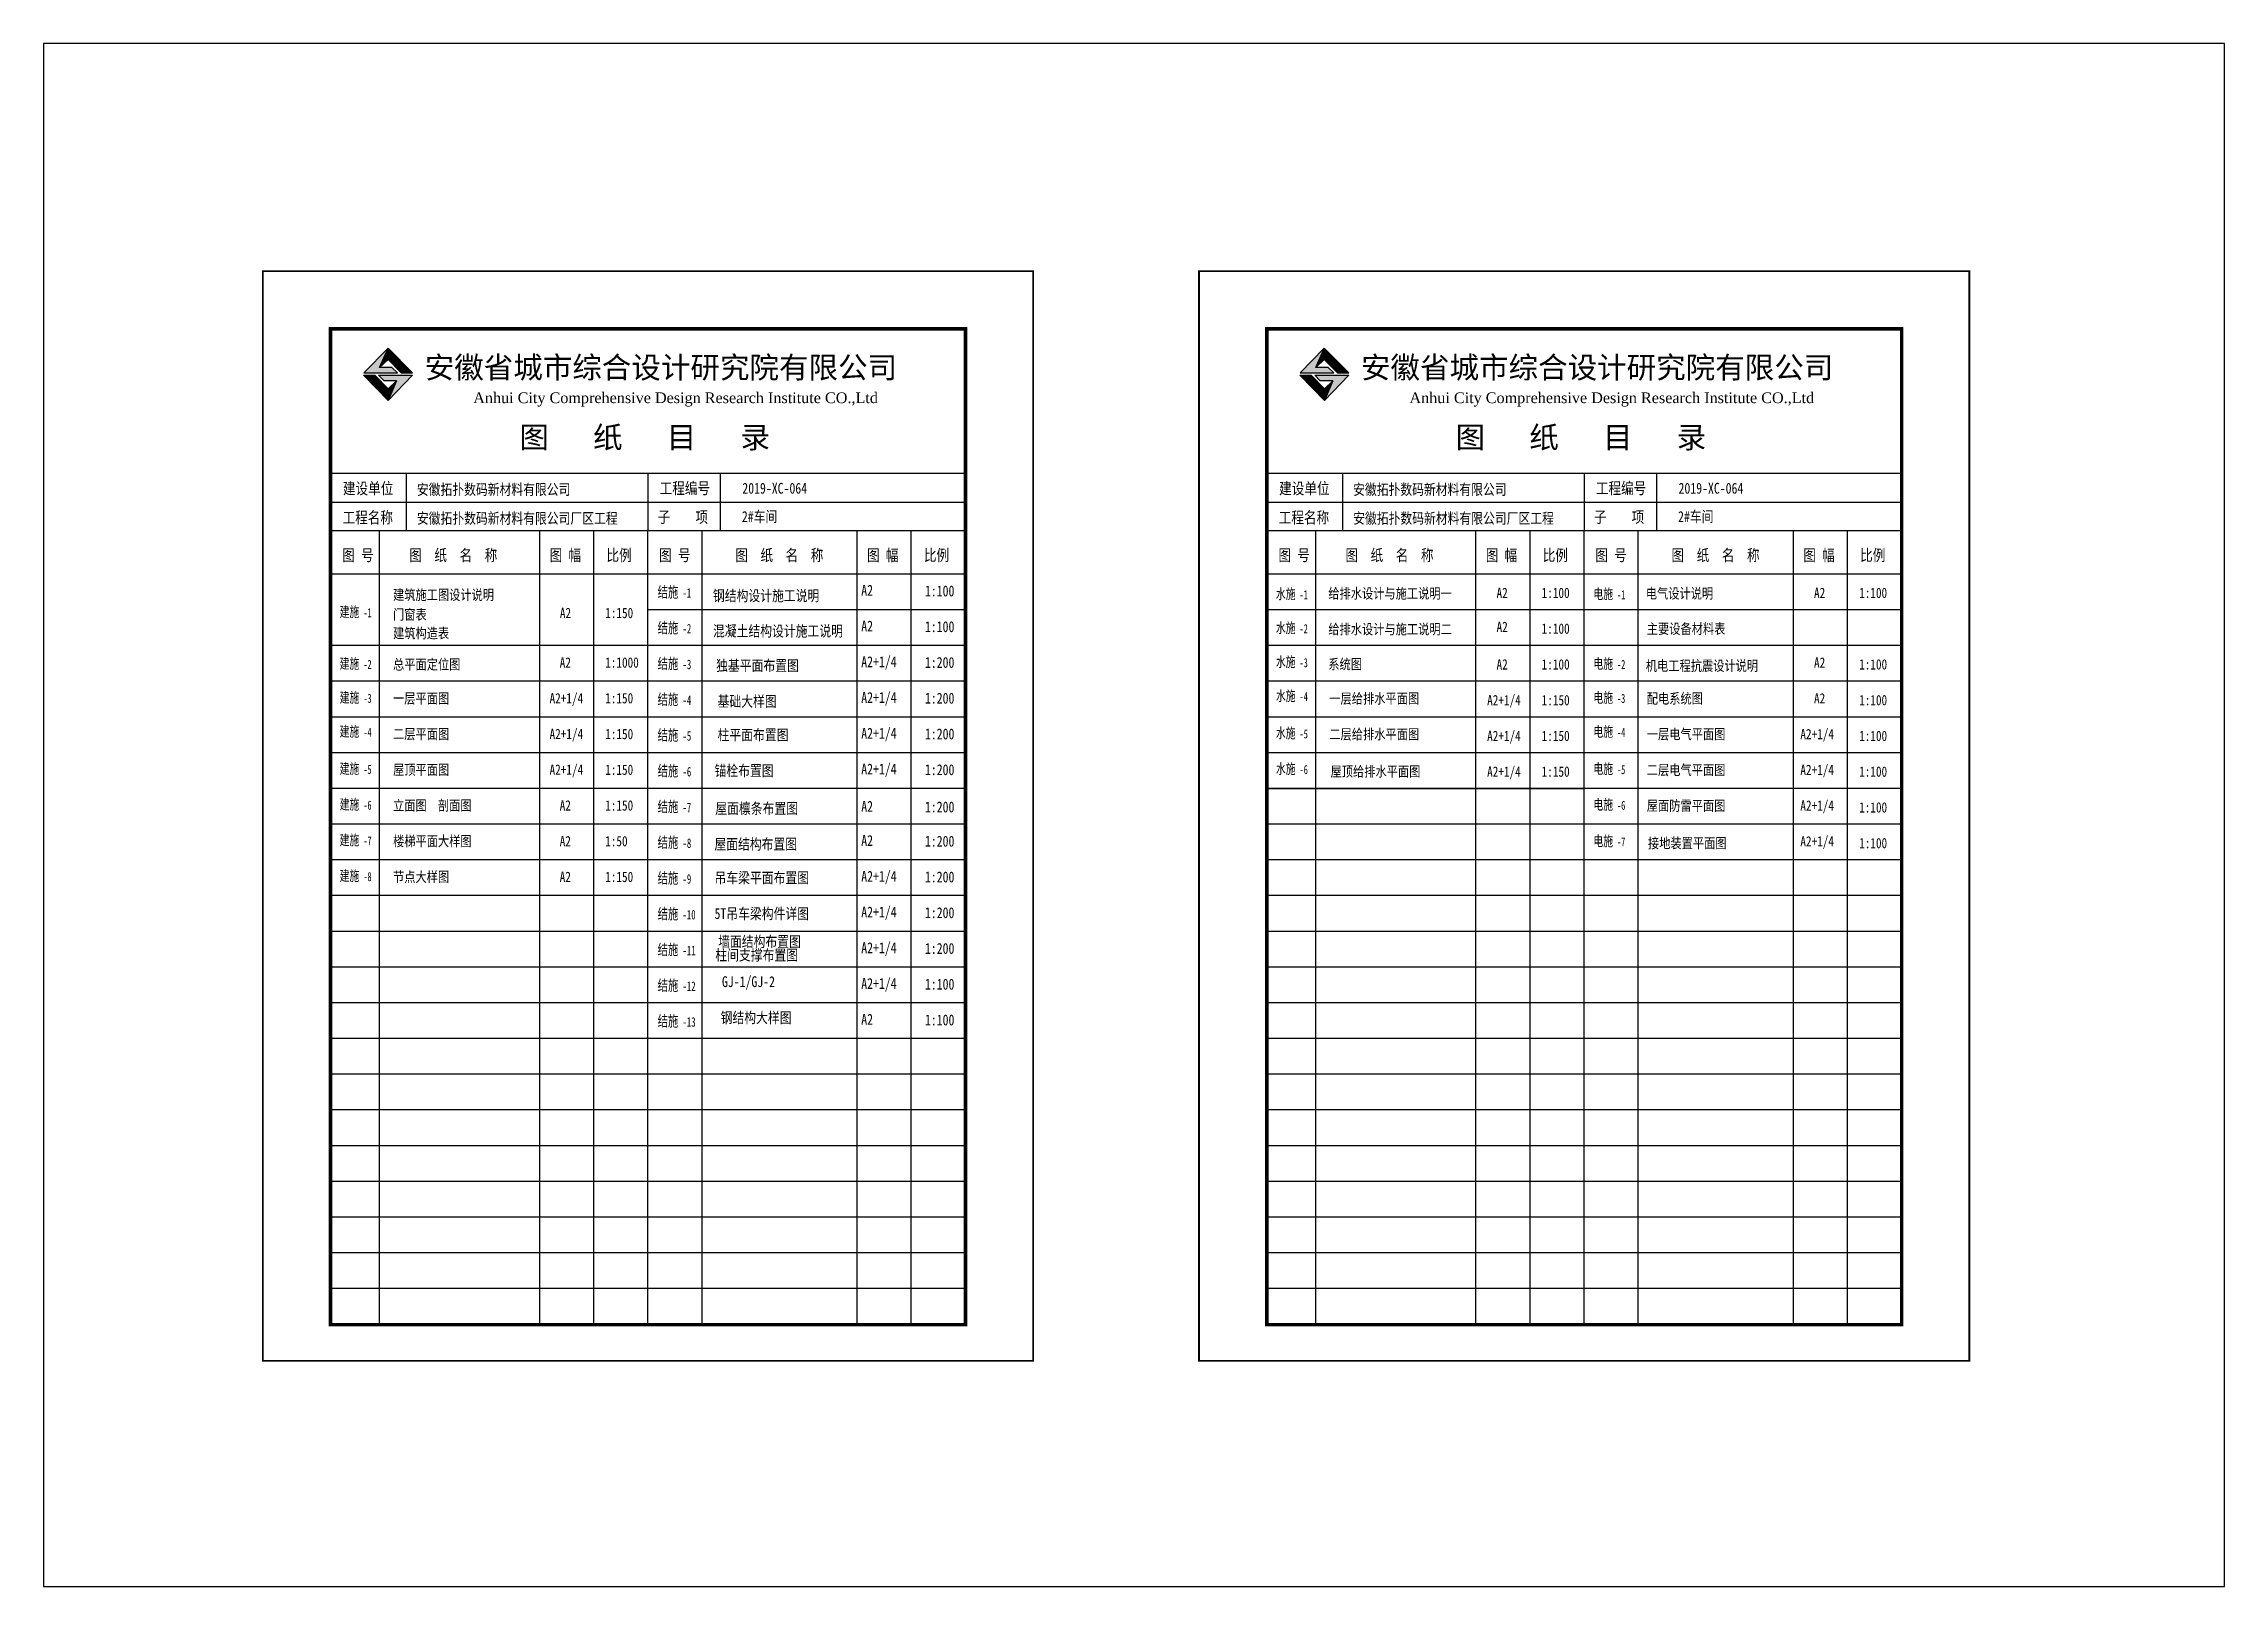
# Model space of a CAD drawing. Extents: x -518586 to 1253874, y -62343 to 661177.
# Drawn here: x 1096175 to 1185275, y 535307 to 598328 of the extents above; entities that cross this region are included whole.
import ezdxf

# ---------------------------------------------------------------- set-up
doc = ezdxf.new("R2010")
doc.units = 0
doc.header["$LTSCALE"] = 1000
doc.header["$MEASUREMENT"] = 0
for name, color, linetype in [('A_DE_DETAIL_3', 144, 'Continuous'), ('layer 1', 7, 'Continuous'), ('PUB_TEXT', 7, 'Continuous'), ('PUB_TITLE', 4, 'Continuous')]:
    doc.layers.add(name, color=color, linetype=linetype)
doc.styles.add('-宋体', font='SimSun.ttf', dxfattribs={"width": 0.8})
doc.styles.add('_HZDX', font='SimSun.ttf', dxfattribs={"width": 0.8})
doc.styles.add('_SIMPLEX9', font='SimSun.ttf', dxfattribs={"width": 0.675})
doc.styles.add('GHF', font='times.ttf')
doc.styles.add('宋体', font='SimSun.ttf', dxfattribs={"width": 0.8})
pattern_1 = [(0, (-2156939.323, 1899802.097), (5.62026914, 11.240538278), [0, -11.240538278])]
pattern_2 = [(0, (-2118687.786, 1899802.097), (5.62026914, 11.240538278), [0, -11.240538278])]

msp = doc.modelspace()

# ---------------------------------------------------------------- texts
at = {"layer": 'layer 1', "style": '_HZDX', "width": 0.8}
for s, height, p in [('安徽拓扑数码新材料有限公司', 442.18, (1111425, 579894)), ('2019-XC-064', 442.18, (1124722, 579945)), ('安徽拓扑数码新材料有限公司', 442.18, (1149676, 579894)), ('2019-XC-064', 442.18, (1162973, 579945)), ('安徽拓扑数码新材料有限公司厂区工程', 442.18, (1111426, 578717, -330)), ('2#车间', 442.2, (1124704, 578787)), ('安徽拓扑数码新材料有限公司厂区工程', 442.18, (1149678, 578717, -330)), ('2#车间', 442.2, (1162955, 578787))]:
    msp.add_text(s, height=height, dxfattribs=at).set_placement(p)
at = {"layer": 'PUB_TEXT', "color": 11}
for s, height, style, p in [('安徽省城市综合设计研究院有限公司', 884.35, '宋体', (1111745, 584659)), ('安徽省城市综合设计研究院有限公司', 884.35, '宋体', (1149997, 584659)), ('Anhui City Comprehensive Design Research Institute CO.,Ltd', 436.98, 'GHF', (1113728, 583643)), ('Anhui City Comprehensive Design Research Institute CO.,Ltd', 436.98, 'GHF', (1151980, 583643)), ('图   纸   目   录', 884.35, '宋体', (1115613, 581805)), ('图   纸   目   录', 884.35, '宋体', (1153864, 581805))]:
    msp.add_text(s, height=height, dxfattribs=dict(at, style=style)).set_placement(p)
at = {"layer": 'PUB_TEXT', "color": 11, "style": '-宋体', "width": 0.8}
for s, height, p in [('建设单位', 471.7, (1108404, 579922)), ('工程编号', 471.7, (1121344, 579930)), ('建设单位', 471.7, (1146656, 579922)), ('工程编号', 471.7, (1159595, 579930)), ('工程名称', 471.7, (1108389, 578733)), ('子    项', 471.7, (1121265, 578755)), ('工程名称', 471.7, (1146640, 578733)), ('子    项', 471.7, (1159516, 578755)), ('图 号', 471.7, (1108375, 577195)), ('   图  纸  名  称', 471.66, (1110342, 577195)), ('图 幅', 471.7, (1116847, 577195)), ('比例', 471.7, (1119172, 577195)), ('图 号', 471.7, (1121321, 577195)), ('   图  纸  名  称', 471.66, (1123665, 577195)), ('图 幅', 471.7, (1129817, 577195)), ('比例', 471.7, (1132143, 577195)), ('图 号', 471.7, (1146627, 577195)), ('   图  纸  名  称', 471.66, (1148594, 577195)), ('图 幅', 471.7, (1155098, 577195)), ('比例', 471.7, (1157424, 577195)), ('图 号', 471.7, (1159572, 577195)), ('   图  纸  名  称', 471.66, (1161916, 577195)), ('图 幅', 471.7, (1168069, 577195)), ('比例', 471.7, (1170394, 577195))]:
    msp.add_text(s, height=height, dxfattribs=at).set_placement(p)
at = {"layer": 'PUB_TEXT'}
for s, height, style, width, p in [('建筑施工图设计说明', 420.1, '_HZDX', 0.8, (1110452, 575603)), ('结施', 442.5, '宋体', 0.7, (1121262, 575704)), ('-1', 389.4, '_SIMPLEX9', 0.675, (1122278, 575695)), ('钢结构设计施工说明', 442.5, '_HZDX', 0.8, (1123522, 575556)), ('A2', 442.5, '_HZDX', 0.8, (1129581, 575777)), ('1:100', 442.5, '_HZDX', 0.8, (1132183, 575749)), ('水施', 420.4, '宋体', 0.7, (1146523, 575638)), ('-1', 370, '_SIMPLEX9', 0.675, (1147488, 575630)), ('给排水设计与施工说明一', 420.42, '_HZDX', 0.8, (1148664, 575659)), ('A2', 420.4, '_HZDX', 0.8, (1155538, 575682)), ('1:100', 420.4, '_HZDX', 0.8, (1157381, 575682)), ('建施', 420.1, '宋体', 0.7, (1108271, 574904)), ('-1', 369.7, '_SIMPLEX9', 0.675, (1109236, 574895)), ('门窗表', 420.1, '_HZDX', 0.8, (1110452, 574798)), ('A2', 420.1, '_HZDX', 0.8, (1117268, 574861)), ('1:150', 420.1, '_HZDX', 0.8, (1119120, 574861)), ('结施', 442.5, '宋体', 0.7, (1121262, 574243)), ('A2', 442.5, '_HZDX', 0.8, (1129581, 574316)), ('1:100', 442.5, '_HZDX', 0.8, (1132183, 574289)), ('水施', 420.4, '宋体', 0.7, (1146523, 574251)), ('A2', 420.4, '_HZDX', 0.8, (1155538, 574294)), ('建筑构造表', 420.1, '_HZDX', 0.8, (1110452, 574034)), ('-2', 389.4, '_SIMPLEX9', 0.675, (1122278, 574234)), ('混凝土结构设计施工说明', 442.55, '_HZDX', 0.8, (1123523, 574112)), ('-2', 370, '_SIMPLEX9', 0.675, (1147488, 574243)), ('给排水设计与施工说明二', 420.42, '_HZDX', 0.8, (1148664, 574199)), ('1:100', 420.4, '_HZDX', 0.8, (1157381, 574221)), ('建施', 420.1, '宋体', 0.7, (1108271, 572794)), ('-2', 369.7, '_SIMPLEX9', 0.675, (1109236, 572786)), ('总平面定位图', 420.1, '_HZDX', 0.8, (1110452, 572758)), ('A2', 420.1, '_HZDX', 0.8, (1117261, 572837)), ('1:1000', 420.1, '_HZDX', 0.8, (1119120, 572837)), ('结施', 442.5, '宋体', 0.7, (1121262, 572783)), ('-3', 389.4, '_SIMPLEX9', 0.675, (1122278, 572774)), ('独基平面布置图', 442.5, '_HZDX', 0.8, (1123652, 572702)), ('A2+1/4', 442.5, '_HZDX', 0.8, (1129581, 572856)), ('1:200', 442.5, '_HZDX', 0.8, (1132183, 572828)), ('水施', 420.4, '宋体', 0.7, (1146523, 572864)), ('-3', 370, '_SIMPLEX9', 0.675, (1147488, 572855)), ('系统图', 420.4, '_HZDX', 0.8, (1148664, 572768)), ('A2', 420.4, '_HZDX', 0.8, (1155538, 572761)), ('1:100', 420.4, '_HZDX', 0.8, (1157381, 572761)), ('建施', 420.1, '宋体', 0.7, (1108271, 571408)), ('-3', 369.7, '_SIMPLEX9', 0.675, (1109236, 571399)), ('一层平面图', 420.1, '_HZDX', 0.8, (1110452, 571371)), ('A2+1/4', 420.1, '_HZDX', 0.8, (1116847, 571378)), ('1:150', 420.1, '_HZDX', 0.8, (1119120, 571378)), ('结施', 442.5, '宋体', 0.7, (1121262, 571322)), ('-4', 389.4, '_SIMPLEX9', 0.675, (1122278, 571314)), ('基础大样图', 442.5, '_HZDX', 0.8, (1123711, 571241)), ('A2+1/4', 442.5, '_HZDX', 0.8, (1129581, 571395)), ('1:200', 442.5, '_HZDX', 0.8, (1132183, 571368)), ('水施', 420.4, '宋体', 0.7, (1146523, 571476)), ('-4', 370, '_SIMPLEX9', 0.675, (1147488, 571468)), ('一层给排水平面图', 420.4, '_HZDX', 0.8, (1148705, 571367)), ('A2+1/4', 420.4, '_HZDX', 0.8, (1155154, 571300)), ('1:150', 420.4, '_HZDX', 0.8, (1157381, 571300)), ('建施', 420.1, '宋体', 0.7, (1108271, 570021)), ('-4', 369.7, '_SIMPLEX9', 0.675, (1109236, 570013)), ('二层平面图', 420.1, '_HZDX', 0.8, (1110452, 569918)), ('A2+1/4', 420.1, '_HZDX', 0.8, (1116847, 569919)), ('1:150', 420.1, '_HZDX', 0.8, (1119120, 569916)), ('结施', 442.5, '宋体', 0.7, (1121262, 569862)), ('柱平面布置图', 442.5, '_HZDX', 0.8, (1123711, 569870)), ('A2+1/4', 442.5, '_HZDX', 0.8, (1129581, 569935)), ('1:200', 442.5, '_HZDX', 0.8, (1132183, 569908)), ('水施', 420.4, '宋体', 0.7, (1146523, 569956)), ('-5', 370, '_SIMPLEX9', 0.675, (1147488, 569948)), ('二层给排水平面图', 420.4, '_HZDX', 0.8, (1148705, 569907)), ('A2+1/4', 420.4, '_HZDX', 0.8, (1155154, 569840)), ('1:150', 420.4, '_HZDX', 0.8, (1157381, 569840)), ('-5', 389.4, '_SIMPLEX9', 0.675, (1122278, 569853)), ('建施', 420.1, '宋体', 0.7, (1108271, 568503)), ('-5', 369.7, '_SIMPLEX9', 0.675, (1109236, 568495)), ('屋顶平面图', 420.1, '_HZDX', 0.8, (1110452, 568459)), ('A2+1/4', 420.1, '_HZDX', 0.8, (1116847, 568460)), ('1:150', 420.1, '_HZDX', 0.8, (1119120, 568457)), ('结施', 442.5, '宋体', 0.7, (1121262, 568402)), ('-6', 389.4, '_SIMPLEX9', 0.675, (1122278, 568393)), ('锚栓布置图', 442.5, '_HZDX', 0.8, (1123586, 568411)), ('A2+1/4', 442.5, '_HZDX', 0.8, (1129581, 568475)), ('1:200', 442.5, '_HZDX', 0.8, (1132183, 568447)), ('水施', 420.4, '宋体', 0.7, (1146523, 568496)), ('-6', 370, '_SIMPLEX9', 0.675, (1147488, 568488)), ('屋顶给排水平面图', 420.4, '_HZDX', 0.8, (1148755, 568387, 0)), ('A2+1/4', 420.4, '_HZDX', 0.8, (1155154, 568380)), ('1:150', 420.4, '_HZDX', 0.8, (1157381, 568380)), ('建施', 420.1, '宋体', 0.7, (1108271, 567044)), ('-6', 369.7, '_SIMPLEX9', 0.675, (1109236, 567035)), ('立面图  剖面图', 420.1, '_HZDX', 0.8, (1110452, 567000)), ('A2', 420.1, '_HZDX', 0.8, (1117261, 567000)), ('1:150', 420.1, '_HZDX', 0.8, (1119120, 566998)), ('结施', 442.5, '宋体', 0.7, (1121262, 566941)), ('-7', 389.4, '_SIMPLEX9', 0.675, (1122278, 566932)), ('屋面檩条布置图', 442.5, '_HZDX', 0.8, (1123619, 566865)), ('A2', 442.5, '_HZDX', 0.8, (1129581, 566951)), ('1:200', 442.5, '_HZDX', 0.8, (1132183, 566924)), ('建施', 420.1, '宋体', 0.7, (1108271, 565585)), ('-7', 369.7, '_SIMPLEX9', 0.675, (1109236, 565576)), ('楼梯平面大样图', 420.1, '_HZDX', 0.8, (1110452, 565541)), ('A2', 420.1, '_HZDX', 0.8, (1117261, 565541)), ('1:50', 420.1, '_HZDX', 0.8, (1119120, 565538)), ('结施', 442.5, '宋体', 0.7, (1121262, 565481)), ('-8', 389.4, '_SIMPLEX9', 0.675, (1122278, 565472)), ('屋面结构布置图', 442.5, '_HZDX', 0.8, (1123581, 565405)), ('A2', 442.5, '_HZDX', 0.8, (1129581, 565554)), ('1:200', 442.5, '_HZDX', 0.8, (1132183, 565526)), ('建施', 420.1, '宋体', 0.7, (1108271, 564125)), ('-8', 369.7, '_SIMPLEX9', 0.675, (1109236, 564117)), ('节点大样图', 420.1, '_HZDX', 0.8, (1110452, 564082)), ('A2', 420.1, '_HZDX', 0.8, (1117261, 564082)), ('1:150', 420.1, '_HZDX', 0.8, (1119120, 564079)), ('结施', 442.5, '宋体', 0.7, (1121262, 564020)), ('-9', 389.4, '_SIMPLEX9', 0.675, (1122278, 564011)), ('吊车梁平面布置图', 442.5, '_HZDX', 0.8, (1123586, 564030)), ('A2+1/4', 442.5, '_HZDX', 0.8, (1129581, 564093)), ('1:200', 442.5, '_HZDX', 0.8, (1132183, 564066)), ('结施', 442.5, '宋体', 0.7, (1121262, 562560)), ('-10', 389.4, '_SIMPLEX9', 0.675, (1122278, 562551)), ('5T吊车梁构件详图', 442.5, '_HZDX', 0.8, (1123586, 562569)), ('A2+1/4', 442.5, '_HZDX', 0.8, (1129581, 562633)), ('1:200', 442.5, '_HZDX', 0.8, (1132183, 562605)), ('结施', 442.5, '宋体', 0.7, (1121262, 561099)), ('-11', 389.4, '_SIMPLEX9', 0.675, (1122278, 561091)), ('柱间支撑布置图', 442.5, '_HZDX', 0.8, (1123619, 560876)), ('墙面结构布置图', 442.5, '_HZDX', 0.8, (1123734, 561427)), ('A2+1/4', 442.5, '_HZDX', 0.8, (1129581, 561172)), ('1:200', 442.5, '_HZDX', 0.8, (1132183, 561145)), ('结施', 442.5, '宋体', 0.7, (1121262, 559639)), ('-12', 389.4, '_SIMPLEX9', 0.675, (1122278, 559630)), ('GJ-1/GJ-2', 442.5, '_HZDX', 0.8, (1123889, 559787)), ('A2+1/4', 442.5, '_HZDX', 0.8, (1129581, 559712)), ('1:100', 442.5, '_HZDX', 0.8, (1132183, 559685)), ('结施', 442.5, '宋体', 0.7, (1121262, 558179)), ('钢结构大样图', 442.5, '_HZDX', 0.8, (1123836, 558320)), ('A2', 442.5, '_HZDX', 0.8, (1129581, 558252)), ('1:100', 442.5, '_HZDX', 0.8, (1132183, 558224)), ('-13', 389.4, '_SIMPLEX9', 0.675, (1122278, 558170))]:
    msp.add_text(s, height=height, dxfattribs=dict(at, style=style, width=width)).set_placement(p)
at = {"layer": 'PUB_TEXT', "lineweight": -3}
for s, height, style, width, p in [('电施', 420.4, '宋体', 0.7, (1159494, 575638)), ('-1', 370, '_SIMPLEX9', 0.675, (1160459, 575630)), ('电气设计说明', 420.4, '_HZDX', 0.8, (1161635, 575659)), ('A2', 420.4, '_HZDX', 0.8, (1168508, 575682)), ('1:100', 420.4, '_HZDX', 0.8, (1170352, 575682)), ('主要设备材料表', 420.4, '_HZDX', 0.8, (1161676, 574215)), ('电施', 420.4, '宋体', 0.7, (1159494, 572791)), ('-2', 370, '_SIMPLEX9', 0.675, (1160459, 572782)), ('机电工程抗震设计说明', 420.4, '_HZDX', 0.8, (1161637, 572705)), ('A2', 420.4, '_HZDX', 0.8, (1168508, 572834)), ('1:100', 420.4, '_HZDX', 0.8, (1170352, 572761)), ('电施', 420.4, '宋体', 0.7, (1159494, 571403)), ('-3', 370, '_SIMPLEX9', 0.675, (1160459, 571395)), ('配电系统图', 420.4, '_HZDX', 0.8, (1161676, 571367)), ('A2', 420.4, '_HZDX', 0.8, (1168508, 571374)), ('1:100', 420.4, '_HZDX', 0.8, (1170352, 571300)), ('电施', 420.4, '宋体', 0.7, (1159494, 570016)), ('-4', 370, '_SIMPLEX9', 0.675, (1160459, 570007)), ('一层电气平面图', 420.4, '_HZDX', 0.8, (1161676, 569911)), ('A2+1/4', 420.4, '_HZDX', 0.8, (1167950, 569913)), ('1:100', 420.4, '_HZDX', 0.8, (1170352, 569840)), ('电施', 420.4, '宋体', 0.7, (1159494, 568496)), ('-5', 370, '_SIMPLEX9', 0.675, (1160459, 568488)), ('二层电气平面图', 420.4, '_HZDX', 0.8, (1161676, 568450)), ('A2+1/4', 420.4, '_HZDX', 0.8, (1167950, 568453)), ('1:100', 420.4, '_HZDX', 0.8, (1170352, 568380)), ('电施', 420.4, '宋体', 0.7, (1159494, 567036)), ('-6', 370, '_SIMPLEX9', 0.675, (1160459, 567027)), ('屋面防雷平面图', 420.4, '_HZDX', 0.8, (1161676, 566990)), ('A2+1/4', 420.4, '_HZDX', 0.8, (1167950, 566992)), ('1:100', 420.4, '_HZDX', 0.8, (1170352, 566919)), ('电施', 420.4, '宋体', 0.7, (1159494, 565543)), ('-7', 370, '_SIMPLEX9', 0.675, (1160459, 565534)), ('接地装置平面图', 420.4, '_HZDX', 0.8, (1161725, 565458, 0)), ('A2+1/4', 420.4, '_HZDX', 0.8, (1167950, 565532)), ('1:100', 420.4, '_HZDX', 0.8, (1170352, 565459))]:
    msp.add_text(s, height=height, dxfattribs=dict(at, style=style, width=width)).set_placement(p)

# ---------------------------------------------------------------- hatches: boundary and pattern name
for points in [[(1109905, 585102), (1110246, 585893), (1109262, 584882), (1110632, 584882), (1110404, 585102)], [(1148156, 585102), (1148497, 585893), (1147514, 584882), (1148883, 584882), (1148656, 585102)]]:
    msp.add_hatch(color=1).paths.add_polyline_path(points)
at = {"layer": 'A_DE_DETAIL_3'}
for color, points in [(41, [(1110783, 584878), (1111247, 584878), (1110246, 585893)]), (41, [(1149035, 584878), (1149498, 584878), (1148497, 585893)]), (41, [(1109706, 584780), (1109251, 584780), (1110259, 583756)]), (1, [(1109862, 584783), (1110086, 584549), (1110593, 584549), (1110259, 583756), (1111248, 584783)]), (41, [(1147957, 584780), (1147502, 584780), (1148511, 583756)]), (1, [(1148114, 584783), (1148338, 584549), (1148844, 584549), (1148511, 583756), (1149499, 584783)])]:
    msp.add_hatch(color=color, dxfattribs=at).paths.add_polyline_path(points)
at = {"layer": 'PUB_TEXT'}
h = msp.add_hatch(dxfattribs=at)
h.set_pattern_fill('松散材料', color=256, scale=5.994954, style=0)
h.set_pattern_definition(pattern_1)
h.paths.add_polyline_path([(1110246, 585428), (1110246, 585893), (1109905, 585102)])
h = msp.add_hatch(dxfattribs=at)
h.set_pattern_fill('松散材料', color=256, scale=5.994954, style=0)
h.set_pattern_definition(pattern_1)
h.paths.add_polyline_path([(1110783, 584878), (1110246, 585893), (1110246, 585428)])
h = msp.add_hatch(dxfattribs=at)
h.set_pattern_fill('松散材料', color=256, scale=5.994954, style=0)
h.set_pattern_definition(pattern_2)
h.paths.add_polyline_path([(1148497, 585428), (1148497, 585893), (1148156, 585102)])
h = msp.add_hatch(dxfattribs=at)
h.set_pattern_fill('松散材料', color=256, scale=5.994954, style=0)
h.set_pattern_definition(pattern_2)
h.paths.add_polyline_path([(1149035, 584878), (1148497, 585893), (1148497, 585428)])
h = msp.add_hatch(dxfattribs=at)
h.set_pattern_fill('松散材料', color=256, scale=5.994954, style=0)
h.set_pattern_definition(pattern_1)
h.paths.add_polyline_path([(1109706, 584780), (1110259, 583756), (1110259, 584228)])
h.paths.add_polyline_path([(1110259, 583756), (1110593, 584549), (1110259, 584228)])
h = msp.add_hatch(dxfattribs=at)
h.set_pattern_fill('松散材料', color=256, scale=5.994954, style=0)
h.set_pattern_definition(pattern_2)
h.paths.add_polyline_path([(1147957, 584780), (1148511, 583756), (1148511, 584228)])
h.paths.add_polyline_path([(1148511, 583756), (1148844, 584549), (1148511, 584228)])

# ---------------------------------------------------------------- linework, layer by layer
for p, q in [((1109905, 585102), (1110246, 585893)), ((1110246, 585893), (1110783, 584878)), ((1148156, 585102), (1148497, 585893)), ((1148497, 585893), (1149035, 584878)), ((1110259, 583756), (1109251, 584780)), ((1109251, 584780), (1109706, 584780)), ((1109706, 584780), (1110259, 583756)), ((1109862, 584783), (1111248, 584783)), ((1110086, 584549), (1109862, 584783)), ((1110593, 584549), (1110086, 584549)), ((1111248, 584783), (1110259, 583756)), ((1110593, 584549), (1110259, 583756)), ((1148511, 583756), (1147502, 584780)), ((1147502, 584780), (1147957, 584780)), ((1147957, 584780), (1148511, 583756)), ((1148114, 584783), (1149499, 584783)), ((1148338, 584549), (1148114, 584783)), ((1148844, 584549), (1148338, 584549)), ((1149499, 584783), (1148511, 583756)), ((1148844, 584549), (1148511, 583756))]:
    msp.add_line(p, q)
for p, q in [((1110259, 584228), (1109706, 584780)), ((1110259, 584228), (1110593, 584549)), ((1148511, 584228), (1147957, 584780)), ((1148511, 584228), (1148844, 584549)), ((1110259, 583756), (1110259, 584228)), ((1148511, 583756), (1148511, 584228))]:
    msp.add_line(p, q, dxfattribs=at)
at = {"layer": 'PUB_TEXT', "color": 11}
for p, q in [((1107897, 580782), (1133838, 580782)), ((1110992, 580745), (1110992, 578424)), ((1120867, 580782), (1120867, 578424)), ((1123815, 580782), (1123815, 578424)), ((1146148, 580782), (1172089, 580782)), ((1149243, 580745), (1149243, 578424)), ((1159119, 580782), (1159119, 578424)), ((1162067, 580782), (1162067, 578424)), ((1107897, 579603), (1133838, 579603)), ((1146148, 579603), (1172089, 579603)), ((1133838, 578424), (1107897, 578424)), ((1109898, 546012), (1109898, 578424)), ((1116445, 546012), (1116445, 578424)), ((1118656, 546012), (1118656, 578424)), ((1120867, 546012), (1120867, 578424)), ((1123078, 546012), (1123078, 578424)), ((1129416, 546012), (1129416, 578424)), ((1131627, 546012), (1131627, 578424)), ((1172089, 578424), (1146148, 578424)), ((1148150, 546012), (1148150, 578424)), ((1154697, 546012), (1154697, 578424)), ((1156908, 546012), (1156908, 578424)), ((1159119, 546012), (1159119, 578424)), ((1161330, 546012), (1161330, 578424)), ((1167668, 546012), (1167668, 578424)), ((1169878, 546012), (1169878, 578424)), ((1133838, 576655), (1107897, 576655)), ((1133838, 576655), (1107897, 576655)), ((1172089, 576655), (1146148, 576655)), ((1172089, 576655), (1146148, 576655)), ((1133838, 575196), (1120867, 575196)), ((1172089, 575196), (1146148, 575196)), ((1159130, 575195), (1146148, 575195)), ((1159130, 575195), (1146148, 575195)), ((1159130, 575195), (1146148, 575195)), ((1159130, 575195), (1146148, 575195)), ((1133838, 573737), (1107897, 573737)), ((1172089, 573737), (1146148, 573737)), ((1133838, 572278), (1107897, 572278)), ((1172089, 572278), (1146148, 572278)), ((1133838, 570819), (1107897, 570819)), ((1172089, 570819), (1146148, 570819)), ((1133838, 569359), (1107897, 569359)), ((1172089, 569359), (1146148, 569359)), ((1133838, 567900), (1107897, 567900)), ((1172089, 567900), (1146148, 567900)), ((1159130, 567893), (1146148, 567893)), ((1159130, 567893), (1146148, 567893)), ((1159130, 567893), (1146148, 567893)), ((1159130, 567893), (1146148, 567893)), ((1133838, 566441), (1107897, 566441)), ((1172089, 566441), (1146148, 566441)), ((1133838, 564982), (1107897, 564982)), ((1172089, 564982), (1146148, 564982)), ((1133838, 563523), (1107897, 563523)), ((1172089, 563523), (1146148, 563523)), ((1133838, 562063), (1107897, 562063)), ((1172089, 562063), (1146148, 562063)), ((1133838, 560604), (1107897, 560604)), ((1172089, 560604), (1146148, 560604)), ((1133838, 559145), (1107897, 559145)), ((1172089, 559145), (1146148, 559145)), ((1133838, 557686), (1107897, 557686)), ((1172089, 557686), (1146148, 557686)), ((1133838, 556227), (1107897, 556227)), ((1172089, 556227), (1146148, 556227)), ((1133838, 554768), (1107897, 554768)), ((1172089, 554768), (1146148, 554768)), ((1133838, 553308), (1107897, 553308)), ((1172089, 553308), (1146148, 553308)), ((1133838, 551849), (1107897, 551849)), ((1172089, 551849), (1146148, 551849)), ((1133838, 550390), (1107897, 550390)), ((1172089, 550390), (1146148, 550390)), ((1133838, 548931), (1107897, 548931)), ((1172089, 548931), (1146148, 548931)), ((1133838, 547472), (1107897, 547472)), ((1172089, 547472), (1146148, 547472)), ((1133838, 546012), (1107897, 546012)), ((1133838, 546012), (1107897, 546012)), ((1172089, 546012), (1146148, 546012)), ((1172089, 546012), (1146148, 546012))]:
    msp.add_line(p, q, dxfattribs=at)
at = {"layer": 'PUB_TEXT', "color": 2, "const_width": 73.7}
for points in [[(1105130, 589036), (1136604, 589036), (1136604, 544524), (1105130, 544524)], [(1143382, 589036), (1174856, 589036), (1174856, 544524), (1143382, 544524)]]:
    msp.add_lwpolyline(points, close=True, dxfattribs=at)
at = {"layer": 'PUB_TEXT', "color": 11, "const_width": 147}
for points in [[(1107897, 545998), (1107897, 586678), (1133838, 586678), (1133838, 545998)], [(1146148, 545998), (1146148, 586678), (1172089, 586678), (1172089, 545998)]]:
    msp.add_lwpolyline(points, close=True, dxfattribs=at)
at = {"layer": 'PUB_TEXT'}
for points in [[(1110404, 585102), (1109905, 585102), (1110246, 585428), (1110783, 584878), (1111247, 584878), (1110246, 585893), (1109262, 584882), (1110632, 584882), (1110404, 585102)], [(1110246, 585893), (1110246, 585428)], [(1148656, 585102), (1148156, 585102), (1148497, 585428), (1149035, 584878), (1149498, 584878), (1148497, 585893), (1147514, 584882), (1148883, 584882), (1148656, 585102)], [(1148497, 585893), (1148497, 585428)]]:
    msp.add_lwpolyline(points, dxfattribs=at)
at = {"layer": 'PUB_TITLE'}
msp.add_lwpolyline([(1096175, 535307), (1185275, 535307), (1185275, 598328), (1096175, 598328)], close=True, dxfattribs=at)

msp.set_redraw_order([(e.dxf.handle, doc.entitydb.next_handle()) for e in msp.query("TEXT MTEXT ATTDEF DIMENSION ARC_DIMENSION")])  # texts and dimensions are drawn at this point

doc.saveas('drawing.dxf')
